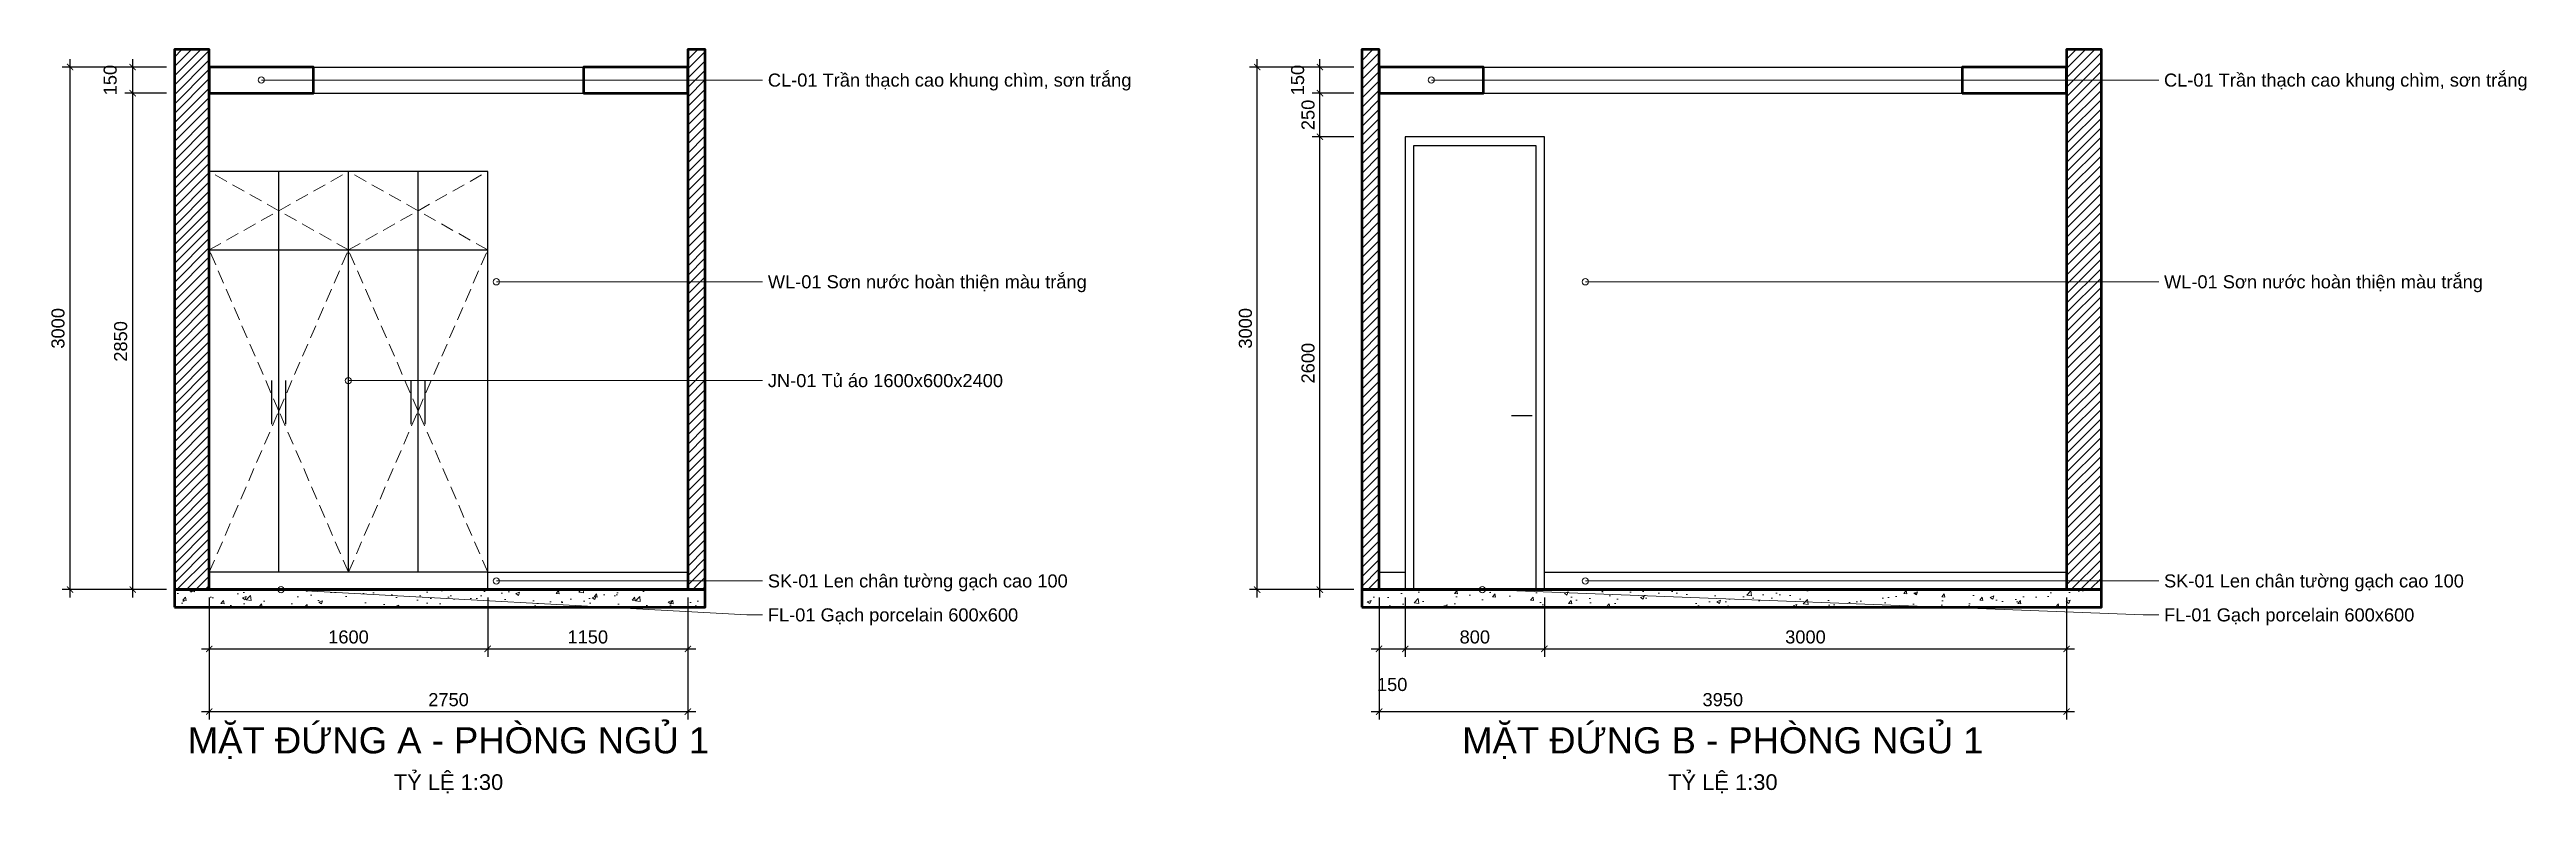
# Model space of a CAD drawing. Header units: millimetres. Extents: x -3500 to 198005, y -63125 to 18900.
# Drawn here: x 124126 to 138359, y -50834 to -46564 of the extents above; entities that cross this region are included whole.
import ezdxf
from ezdxf.enums import TextEntityAlignment as Align

# ---------------------------------------------------------------- set-up
doc = ezdxf.new("R2010")
doc.units = ezdxf.units.MM
doc.header["$LTSCALE"] = 40
doc.linetypes.add('HIDDEN', pattern=[9.525, 6.35, -3.175])
for name, color, linetype, lineweight in [('A-ANNO-DIMS', 1, 'Continuous', 18), ('A-ANNO-NOTE', 7, 'Continuous', 18), ('A-ANNO-TEXT', 7, 'Continuous', 18), ('A-ELEV', 7, 'Continuous', 25), ('A-ELEV-OTLN', 7, 'Continuous', 50), ('A-HIDD', 8, 'HIDDEN', 18), ('A-SECT', 7, 'Continuous', 50), ('A-SECT-PATT', 8, 'Continuous', 9)]:
    doc.layers.add(name, color=color, linetype=linetype, lineweight=lineweight)
doc.styles.add('MCP-ARIAL', font='arial.ttf')
doc.dimstyles.new('MCP-1-30', dxfattribs={"dimscale": 30, "dimtxt": 2.5, "dimasz": 1.2, "dimexe": 1.5, "dimexo": 1.5, "dimgap": 1, "dimtad": 1, "dimdec": 0, "dimdsep": 46, "dimtxsty": 'MCP-ARIAL', "dimblk": 'ARCHTICK', "dimblk1": 'ARCHTICK', "dimblk2": 'ARCHTICK', "dimcen": 0.09, "dimdle": 1.5, "dimclrd": 256, "dimclre": 256, "dimclrt": 256, "dimadec": 0, "dimazin": 0, "dimtfac": 1, "dimtdec": 4, "dimtmove": 2, "dimatfit": 3, "dimfxl": 1, "dimtolj": 1, "dimtzin": 0, "dimarcsym": 0})

msp = doc.modelspace()

# ---------------------------------------------------------------- texts
at = {"layer": 'A-ANNO-NOTE', "style": 'MCP-ARIAL'}
for s, p in [('CL-01 Trần thạch cao khung chìm, sơn trắng', (128253.75, -46738.86)), ('CL-01 Trần thạch cao khung chìm, sơn trắng', (136276.25, -46738.86)), ('WL-01 Sơn nước hoàn thiện màu trắng', (128253.75, -47896.86)), ('WL-01 Sơn nước hoàn thiện màu trắng', (136276.25, -47896.86)), ('JN-01 Tủ áo 1600x600x2400', (128253.75, -48463.86)), ('SK-01 Len chân tường gạch cao 100', (128253.75, -49613.86)), ('SK-01 Len chân tường gạch cao 100', (136276.25, -49613.86)), ('FL-01 Gạch porcelain 600x600', (128253.75, -49808.86)), ('FL-01 Gạch porcelain 600x600', (136276.25, -49808.86))]:
    msp.add_text(s, height=75, dxfattribs=at).set_placement(p, align=Align.MIDDLE_LEFT)
at = {"layer": 'A-ANNO-TEXT', "style": 'MCP-ARIAL'}
for s, height, p in [('MẶT ĐỨNG A - PHÒNG NGỦ 1', 150, (126418.75, -50603.86)), ('MẶT ĐỨNG B - PHÒNG NGỦ 1', 150, (133741.25, -50603.86)), ('TỶ LỆ 1:30', 90, (126418.75, -50813.86)), ('TỶ LỆ 1:30', 90, (133741.25, -50813.86))]:
    msp.add_text(s, height=height, dxfattribs=at).set_placement(p, align=Align.CENTER)

# ---------------------------------------------------------------- blocks, each defined once
blk = doc.blocks.new('_ArchTick')
at = {"color": 0, "linetype": 'ByBlock', "const_width": 0.15}
blk.add_lwpolyline([(-0.5, -0.5), (0.5, 0.5)], dxfattribs=at)
blk = doc.blocks.new('*D144')
at = {"layer": 'A-ANNO-DIMS', "lineweight": -2, "transparency": 16777216}
for p, q in [((125044, -49709), (125044, -50049)), ((126644, -49709), (126644, -50049)), ((124999, -50004), (126689, -50004))]:
    blk.add_line(p, q, dxfattribs=at)
at = {"layer": 'Defpoints', "color": 0, "transparency": 16777216}
for p in [(125044, -49664), (126644, -49664), (126644, -50004)]:
    blk.add_point(p, dxfattribs=at)
at = {"layer": 'A-ANNO-DIMS', "lineweight": -2, "transparency": 16777216, "xscale": 36, "yscale": 36, "zscale": 36, "rotation": 180}
blk.add_blockref('_ArchTick', (125044, -50004), dxfattribs=at)
at = {"layer": 'A-ANNO-DIMS', "lineweight": -2, "transparency": 16777216, "xscale": 36, "yscale": 36, "zscale": 36}
blk.add_blockref('_ArchTick', (126644, -50004), dxfattribs=at)
at = {"layer": 'A-ANNO-DIMS', "transparency": 16777216, "insert": (125844, -49936), "char_height": 75, "attachment_point": 5, "style": 'MCP-ARIAL'}
blk.add_mtext('\\A1;1600', dxfattribs=at)
blk = doc.blocks.new('*D145')
at = {"layer": 'A-ANNO-DIMS', "lineweight": -2, "transparency": 16777216}
for p, q in [((126644, -49709), (126644, -50049)), ((127794, -49709), (127794, -50049)), ((126599, -50004), (127839, -50004))]:
    blk.add_line(p, q, dxfattribs=at)
at = {"layer": 'Defpoints', "color": 0, "transparency": 16777216}
for p in [(126644, -49664), (127794, -49664), (127794, -50004)]:
    blk.add_point(p, dxfattribs=at)
at = {"layer": 'A-ANNO-DIMS', "lineweight": -2, "transparency": 16777216, "xscale": 36, "yscale": 36, "zscale": 36, "rotation": 180}
blk.add_blockref('_ArchTick', (126644, -50004), dxfattribs=at)
at = {"layer": 'A-ANNO-DIMS', "lineweight": -2, "transparency": 16777216, "xscale": 36, "yscale": 36, "zscale": 36}
blk.add_blockref('_ArchTick', (127794, -50004), dxfattribs=at)
at = {"layer": 'A-ANNO-DIMS', "transparency": 16777216, "insert": (127219, -49936), "char_height": 75, "attachment_point": 5, "style": 'MCP-ARIAL'}
blk.add_mtext('\\A1;1150', dxfattribs=at)
blk = doc.blocks.new('*D146')
at = {"layer": 'A-ANNO-DIMS', "lineweight": -2, "transparency": 16777216}
for p, q in [((125044, -49709), (125044, -50409)), ((127794, -49709), (127794, -50409)), ((124999, -50364), (127839, -50364))]:
    blk.add_line(p, q, dxfattribs=at)
at = {"layer": 'Defpoints', "color": 0, "transparency": 16777216}
for p in [(125044, -49664), (127794, -49664), (127794, -50364)]:
    blk.add_point(p, dxfattribs=at)
at = {"layer": 'A-ANNO-DIMS', "lineweight": -2, "transparency": 16777216, "xscale": 36, "yscale": 36, "zscale": 36, "rotation": 180}
blk.add_blockref('_ArchTick', (125044, -50364), dxfattribs=at)
at = {"layer": 'A-ANNO-DIMS', "lineweight": -2, "transparency": 16777216, "xscale": 36, "yscale": 36, "zscale": 36}
blk.add_blockref('_ArchTick', (127794, -50364), dxfattribs=at)
at = {"layer": 'A-ANNO-DIMS', "transparency": 16777216, "insert": (126419, -50296), "char_height": 75, "attachment_point": 5, "style": 'MCP-ARIAL'}
blk.add_mtext('\\A1;2750', dxfattribs=at)
blk = doc.blocks.new('*D147')
at = {"layer": 'A-ANNO-DIMS', "lineweight": -2, "transparency": 16777216}
for p, q in [((124799, -46814), (124559, -46814)), ((124604, -49709), (124604, -46769)), ((124799, -49664), (124559, -49664))]:
    blk.add_line(p, q, dxfattribs=at)
at = {"layer": 'Defpoints', "color": 0, "transparency": 16777216}
for p in [(124604, -46814), (124844, -46814), (124844, -49664)]:
    blk.add_point(p, dxfattribs=at)
at = {"layer": 'A-ANNO-DIMS', "lineweight": -2, "transparency": 16777216, "xscale": 36, "yscale": 36, "zscale": 36}
for p, rotation in [((124604, -46814), 90), ((124604, -49664), 270)]:
    blk.add_blockref('_ArchTick', p, dxfattribs=dict(at, rotation=rotation))
at = {"layer": 'A-ANNO-DIMS', "transparency": 16777216, "insert": (124535, -48239), "char_height": 75, "attachment_point": 5, "rotation": 90, "style": 'MCP-ARIAL'}
blk.add_mtext('\\A1;2850', dxfattribs=at)
blk = doc.blocks.new('*D148')
at = {"layer": 'A-ANNO-DIMS', "lineweight": -2, "transparency": 16777216}
for p, q in [((124799, -46664), (124559, -46664)), ((124604, -46859), (124604, -46619)), ((124799, -46814), (124559, -46814))]:
    blk.add_line(p, q, dxfattribs=at)
at = {"layer": 'Defpoints', "color": 0, "transparency": 16777216}
for p in [(124604, -46664), (124844, -46664), (124844, -46814)]:
    blk.add_point(p, dxfattribs=at)
at = {"layer": 'A-ANNO-DIMS', "lineweight": -2, "transparency": 16777216, "xscale": 36, "yscale": 36, "zscale": 36}
for p, rotation in [((124604, -46664), 90), ((124604, -46814), 270)]:
    blk.add_blockref('_ArchTick', p, dxfattribs=dict(at, rotation=rotation))
at = {"layer": 'A-ANNO-DIMS', "transparency": 16777216, "insert": (124475, -46739), "char_height": 75, "attachment_point": 5, "rotation": 90, "style": 'MCP-ARIAL'}
blk.add_mtext('\\A1;150', dxfattribs=at)
blk = doc.blocks.new('*D149')
at = {"layer": 'A-ANNO-DIMS', "lineweight": -2, "transparency": 16777216}
for p, q in [((124799, -46664), (124199, -46664)), ((124244, -49709), (124244, -46619)), ((124799, -49664), (124199, -49664))]:
    blk.add_line(p, q, dxfattribs=at)
at = {"layer": 'Defpoints', "color": 0, "transparency": 16777216}
for p in [(124244, -46664), (124844, -46664), (124844, -49664)]:
    blk.add_point(p, dxfattribs=at)
at = {"layer": 'A-ANNO-DIMS', "lineweight": -2, "transparency": 16777216, "xscale": 36, "yscale": 36, "zscale": 36}
for p, rotation in [((124244, -46664), 90), ((124244, -49664), 270)]:
    blk.add_blockref('_ArchTick', p, dxfattribs=dict(at, rotation=rotation))
at = {"layer": 'A-ANNO-DIMS', "transparency": 16777216, "insert": (124175, -48164), "char_height": 75, "attachment_point": 5, "rotation": 90, "style": 'MCP-ARIAL'}
blk.add_mtext('\\A1;3000', dxfattribs=at)
blk = doc.blocks.new('*D150')
at = {"layer": 'A-ANNO-DIMS', "lineweight": -2, "transparency": 16777216}
for p, q in [((131766, -49709), (131766, -50049)), ((131916, -49709), (131916, -50049)), ((131721, -50004), (131961, -50004))]:
    blk.add_line(p, q, dxfattribs=at)
at = {"layer": 'Defpoints', "color": 0, "transparency": 16777216}
for p in [(131766, -49664), (131916, -49664), (131916, -50004)]:
    blk.add_point(p, dxfattribs=at)
at = {"layer": 'A-ANNO-DIMS', "lineweight": -2, "transparency": 16777216, "xscale": 36, "yscale": 36, "zscale": 36, "rotation": 180}
blk.add_blockref('_ArchTick', (131766, -50004), dxfattribs=at)
at = {"layer": 'A-ANNO-DIMS', "lineweight": -2, "transparency": 16777216, "xscale": 36, "yscale": 36, "zscale": 36}
blk.add_blockref('_ArchTick', (131916, -50004), dxfattribs=at)
at = {"layer": 'A-ANNO-DIMS', "transparency": 16777216, "insert": (131841, -50209), "char_height": 75, "attachment_point": 5, "style": 'MCP-ARIAL'}
blk.add_mtext('\\A1;150', dxfattribs=at)
blk = doc.blocks.new('*D151')
at = {"layer": 'A-ANNO-DIMS', "lineweight": -2, "transparency": 16777216}
for p, q in [((131916, -49709), (131916, -50049)), ((132716, -49709), (132716, -50049)), ((131871, -50004), (132761, -50004))]:
    blk.add_line(p, q, dxfattribs=at)
at = {"layer": 'Defpoints', "color": 0, "transparency": 16777216}
for p in [(131916, -49664), (132716, -49664), (132716, -50004)]:
    blk.add_point(p, dxfattribs=at)
at = {"layer": 'A-ANNO-DIMS', "lineweight": -2, "transparency": 16777216, "xscale": 36, "yscale": 36, "zscale": 36, "rotation": 180}
blk.add_blockref('_ArchTick', (131916, -50004), dxfattribs=at)
at = {"layer": 'A-ANNO-DIMS', "lineweight": -2, "transparency": 16777216, "xscale": 36, "yscale": 36, "zscale": 36}
blk.add_blockref('_ArchTick', (132716, -50004), dxfattribs=at)
at = {"layer": 'A-ANNO-DIMS', "transparency": 16777216, "insert": (132316, -49936), "char_height": 75, "attachment_point": 5, "style": 'MCP-ARIAL'}
blk.add_mtext('\\A1;800', dxfattribs=at)
blk = doc.blocks.new('*D152')
at = {"layer": 'A-ANNO-DIMS', "lineweight": -2, "transparency": 16777216}
for p, q in [((132716, -49709), (132716, -50049)), ((135716, -49709), (135716, -50049)), ((132671, -50004), (135761, -50004))]:
    blk.add_line(p, q, dxfattribs=at)
at = {"layer": 'Defpoints', "color": 0, "transparency": 16777216}
for p in [(132716, -49664), (135716, -49664), (135716, -50004)]:
    blk.add_point(p, dxfattribs=at)
at = {"layer": 'A-ANNO-DIMS', "lineweight": -2, "transparency": 16777216, "xscale": 36, "yscale": 36, "zscale": 36, "rotation": 180}
blk.add_blockref('_ArchTick', (132716, -50004), dxfattribs=at)
at = {"layer": 'A-ANNO-DIMS', "lineweight": -2, "transparency": 16777216, "xscale": 36, "yscale": 36, "zscale": 36}
blk.add_blockref('_ArchTick', (135716, -50004), dxfattribs=at)
at = {"layer": 'A-ANNO-DIMS', "transparency": 16777216, "insert": (134216, -49936), "char_height": 75, "attachment_point": 5, "style": 'MCP-ARIAL'}
blk.add_mtext('\\A1;3000', dxfattribs=at)
blk = doc.blocks.new('*D153')
at = {"layer": 'A-ANNO-DIMS', "lineweight": -2, "transparency": 16777216}
for p, q in [((131766, -49709), (131766, -50409)), ((135716, -49709), (135716, -50409)), ((131721, -50364), (135761, -50364))]:
    blk.add_line(p, q, dxfattribs=at)
at = {"layer": 'Defpoints', "color": 0, "transparency": 16777216}
for p in [(131766, -49664), (135716, -49664), (135716, -50364)]:
    blk.add_point(p, dxfattribs=at)
at = {"layer": 'A-ANNO-DIMS', "lineweight": -2, "transparency": 16777216, "xscale": 36, "yscale": 36, "zscale": 36, "rotation": 180}
blk.add_blockref('_ArchTick', (131766, -50364), dxfattribs=at)
at = {"layer": 'A-ANNO-DIMS', "lineweight": -2, "transparency": 16777216, "xscale": 36, "yscale": 36, "zscale": 36}
blk.add_blockref('_ArchTick', (135716, -50364), dxfattribs=at)
at = {"layer": 'A-ANNO-DIMS', "transparency": 16777216, "insert": (133741, -50296), "char_height": 75, "attachment_point": 5, "style": 'MCP-ARIAL'}
blk.add_mtext('\\A1;3950', dxfattribs=at)
blk = doc.blocks.new('*D154')
at = {"layer": 'A-ANNO-DIMS', "lineweight": -2, "transparency": 16777216}
for p, q in [((131621, -47064), (131381, -47064)), ((131426, -49709), (131426, -47019)), ((131621, -49664), (131381, -49664))]:
    blk.add_line(p, q, dxfattribs=at)
at = {"layer": 'Defpoints', "color": 0, "transparency": 16777216}
for p in [(131426, -47064), (131666, -47064), (131666, -49664)]:
    blk.add_point(p, dxfattribs=at)
at = {"layer": 'A-ANNO-DIMS', "lineweight": -2, "transparency": 16777216, "xscale": 36, "yscale": 36, "zscale": 36}
for p, rotation in [((131426, -47064), 90), ((131426, -49664), 270)]:
    blk.add_blockref('_ArchTick', p, dxfattribs=dict(at, rotation=rotation))
at = {"layer": 'A-ANNO-DIMS', "transparency": 16777216, "insert": (131358, -48364), "char_height": 75, "attachment_point": 5, "rotation": 90, "style": 'MCP-ARIAL'}
blk.add_mtext('\\A1;2600', dxfattribs=at)
blk = doc.blocks.new('*D155')
at = {"layer": 'A-ANNO-DIMS', "lineweight": -2, "transparency": 16777216}
for p, q in [((131621, -46814), (131381, -46814)), ((131426, -47109), (131426, -46769)), ((131621, -47064), (131381, -47064))]:
    blk.add_line(p, q, dxfattribs=at)
at = {"layer": 'Defpoints', "color": 0, "transparency": 16777216}
for p in [(131426, -46814), (131666, -46814), (131666, -47064)]:
    blk.add_point(p, dxfattribs=at)
at = {"layer": 'A-ANNO-DIMS', "lineweight": -2, "transparency": 16777216, "xscale": 36, "yscale": 36, "zscale": 36}
for p, rotation in [((131426, -46814), 90), ((131426, -47064), 270)]:
    blk.add_blockref('_ArchTick', p, dxfattribs=dict(at, rotation=rotation))
at = {"layer": 'A-ANNO-DIMS', "transparency": 16777216, "insert": (131358, -46939), "char_height": 75, "attachment_point": 5, "rotation": 90, "style": 'MCP-ARIAL'}
blk.add_mtext('\\A1;250', dxfattribs=at)
blk = doc.blocks.new('*D156')
at = {"layer": 'A-ANNO-DIMS', "lineweight": -2, "transparency": 16777216}
for p, q in [((131621, -46664), (131381, -46664)), ((131426, -46859), (131426, -46619)), ((131621, -46814), (131381, -46814))]:
    blk.add_line(p, q, dxfattribs=at)
at = {"layer": 'Defpoints', "color": 0, "transparency": 16777216}
for p in [(131426, -46664), (131666, -46664), (131666, -46814)]:
    blk.add_point(p, dxfattribs=at)
at = {"layer": 'A-ANNO-DIMS', "lineweight": -2, "transparency": 16777216, "xscale": 36, "yscale": 36, "zscale": 36}
for p, rotation in [((131426, -46664), 90), ((131426, -46814), 270)]:
    blk.add_blockref('_ArchTick', p, dxfattribs=dict(at, rotation=rotation))
at = {"layer": 'A-ANNO-DIMS', "transparency": 16777216, "insert": (131298, -46739), "char_height": 75, "attachment_point": 5, "rotation": 90, "style": 'MCP-ARIAL'}
blk.add_mtext('\\A1;150', dxfattribs=at)
blk = doc.blocks.new('*D157')
at = {"layer": 'A-ANNO-DIMS', "lineweight": -2, "transparency": 16777216}
for p, q in [((131621, -46664), (131021, -46664)), ((131066, -49709), (131066, -46619)), ((131621, -49664), (131021, -49664))]:
    blk.add_line(p, q, dxfattribs=at)
at = {"layer": 'Defpoints', "color": 0, "transparency": 16777216}
for p in [(131066, -46664), (131666, -46664), (131666, -49664)]:
    blk.add_point(p, dxfattribs=at)
at = {"layer": 'A-ANNO-DIMS', "lineweight": -2, "transparency": 16777216, "xscale": 36, "yscale": 36, "zscale": 36}
for p, rotation in [((131066, -46664), 90), ((131066, -49664), 270)]:
    blk.add_blockref('_ArchTick', p, dxfattribs=dict(at, rotation=rotation))
at = {"layer": 'A-ANNO-DIMS', "transparency": 16777216, "insert": (130998, -48164), "char_height": 75, "attachment_point": 5, "rotation": 90, "style": 'MCP-ARIAL'}
blk.add_mtext('\\A1;3000', dxfattribs=at)

# ---------------------------------------------------------------- dimensions: what is measured, and where the dimension line sits
at = {"layer": 'A-ANNO-DIMS'}
for base, p1, p2, picture, middle in [((124243.75, -46663.86), (124843.75, -49663.86), (124843.75, -46663.86), '*D149', (124175.431, -48163.86)), ((124603.75, -46663.86), (124843.75, -46813.86), (124843.75, -46663.86), '*D148', (124475.457, -46738.86)), ((131066.25, -46663.86), (131666.25, -49663.86), (131666.25, -46663.86), '*D157', (130997.931, -48163.86)), ((131426.25, -46663.86), (131666.25, -46813.86), (131666.25, -46663.86), '*D156', (131297.957, -46738.86)), ((124603.75, -46813.86), (124843.75, -49663.86), (124843.75, -46813.86), '*D147', (124535.457, -48238.86)), ((131426.25, -46813.86), (131666.25, -47063.86), (131666.25, -46813.86), '*D155', (131357.957, -46938.86)), ((131426.25, -47063.86), (131666.25, -49663.86), (131666.25, -47063.86), '*D154', (131357.957, -48363.86))]:
    dim = msp.add_linear_dim(base=base, p1=p1, p2=p2, angle=90, dimstyle='MCP-1-30', dxfattribs=at)
    dim.commit()
    dim.dimension.update_dxf_attribs({"geometry": picture, "text_midpoint": middle})
for base, p1, p2, picture, middle in [((126643.75, -50003.86), (125043.75, -49663.86), (126643.75, -49663.86), '*D144', (125843.75, -49935.567)), ((127793.75, -50363.86), (125043.75, -49663.86), (127793.75, -49663.86), '*D146', (126418.75, -50295.567)), ((127793.75, -50003.86), (126643.75, -49663.86), (127793.75, -49663.86), '*D145', (127218.75, -49935.567)), ((131916.25, -50003.86), (131766.25, -49663.86), (131916.25, -49663.86), '*D150', (131841.25, -50208.739)), ((135716.25, -50363.86), (131766.25, -49663.86), (135716.25, -49663.86), '*D153', (133741.25, -50295.541)), ((132716.25, -50003.86), (131916.25, -49663.86), (132716.25, -49663.86), '*D151', (132316.25, -49935.567)), ((135716.25, -50003.86), (132716.25, -49663.86), (135716.25, -49663.86), '*D152', (134216.25, -49935.541))]:
    dim = msp.add_linear_dim(base=base, p1=p1, p2=p2, dimstyle='MCP-1-30', dxfattribs=at)
    dim.commit()
    dim.dimension.update_dxf_attribs({"geometry": picture, "text_midpoint": middle})

# ---------------------------------------------------------------- hatches: boundary and pattern name
at = {"layer": 'A-SECT-PATT'}
h = msp.add_hatch(dxfattribs=at)
h.set_pattern_fill('ANSI31', color=256, scale=12, style=0)
h.paths.add_polyline_path([(124843.75, -49663.86), (125043.75, -49663.86), (125043.75, -46563.86), (124843.75, -46563.86)], flags=16)
h = msp.add_hatch(dxfattribs=at)
h.set_pattern_fill('ANSI31', color=256, scale=12, style=0)
h.paths.add_polyline_path([(127793.75, -49663.86), (127893.75, -49663.86), (127893.75, -46563.86), (127793.75, -46563.86)], flags=16)
h = msp.add_hatch(dxfattribs=at)
h.set_pattern_fill('ANSI31', color=256, scale=12, style=0)
h.paths.add_polyline_path([(131666.25, -49663.86), (131766.25, -49663.86), (131766.25, -46563.86), (131666.25, -46563.86)], flags=16)
h = msp.add_hatch(dxfattribs=at)
h.set_pattern_fill('ANSI31', color=256, scale=12, style=0)
h.paths.add_polyline_path([(135716.25, -49663.86), (135916.25, -49663.86), (135916.25, -46563.86), (135716.25, -46563.86)], flags=16)
h = msp.add_hatch(dxfattribs=at)
h.set_pattern_fill('AR-CONC', color=256, scale=1.2, style=0)
h.paths.add_polyline_path([(124843.75, -49763.86), (127893.75, -49763.86), (127893.75, -49663.86), (124843.75, -49663.86)], flags=16)
h = msp.add_hatch(dxfattribs=at)
h.set_pattern_fill('AR-CONC', color=256, scale=1.2, style=0)
h.paths.add_polyline_path([(131666.25, -49763.86), (135916.25, -49763.86), (135916.25, -49663.86), (131666.25, -49663.86)], flags=16)

# ---------------------------------------------------------------- linework, layer by layer
at = {"layer": 'A-ANNO-NOTE'}
for points in [[(125343.75, -46738.86), (128133.75, -46738.86), (128223.75, -46738.86)], [(132066.25, -46738.86), (136156.25, -46738.86), (136246.25, -46738.86)], [(126693.75, -47896.86), (128133.75, -47896.86), (128223.75, -47896.86)], [(132951.25, -47896.86), (136156.25, -47896.86), (136246.25, -47896.86)], [(125843.75, -48463.86), (128133.75, -48463.86), (128223.75, -48463.86)], [(125456.25, -49663.86), (128133.75, -49808.86), (128223.75, -49808.86)], [(126693.75, -49613.86), (128133.75, -49613.86), (128223.75, -49613.86)], [(132358.75, -49663.86), (136156.25, -49808.86), (136246.25, -49808.86)], [(132951.25, -49613.86), (136156.25, -49613.86), (136246.25, -49613.86)]]:
    msp.add_lwpolyline(points, dxfattribs=at)
for centre in [(125343.75, -46738.86), (132066.25, -46738.86), (126693.75, -47896.86), (132951.25, -47896.86), (125843.75, -48463.86), (125456.25, -49663.86), (126693.75, -49613.86), (132358.75, -49663.86), (132951.25, -49613.86)]:
    msp.add_circle(centre, 18, dxfattribs=at)
at = {"layer": 'A-ELEV'}
for p, q in [((125043.75, -46663.86), (127793.75, -46663.86)), ((125643.75, -46813.86), (125643.75, -46663.86)), ((127193.75, -46813.86), (127193.75, -46663.86)), ((131766.25, -46663.86), (135716.25, -46663.86)), ((132366.25, -46813.86), (132366.25, -46663.86)), ((135116.25, -46813.86), (135116.25, -46663.86)), ((125043.75, -46813.86), (127793.75, -46813.86)), ((131766.25, -46813.86), (135716.25, -46813.86)), ((132716.25, -47063.86), (131916.25, -47063.86)), ((131916.25, -47063.86), (131916.25, -49663.86)), ((132716.25, -49663.86), (132716.25, -47063.86)), ((131966.25, -49663.86), (131966.25, -47113.86)), ((131966.25, -47113.86), (132666.25, -47113.86)), ((132666.25, -47113.86), (132666.25, -49663.86)), ((126643.75, -47263.86), (125043.75, -47263.86)), ((125043.75, -47263.86), (125043.75, -49563.86)), ((125443.75, -47713.86), (125443.75, -47263.86)), ((125843.75, -47713.86), (125843.75, -47263.86)), ((126243.75, -47713.86), (126243.75, -47263.86)), ((126643.75, -49563.86), (126643.75, -47263.86)), ((125043.75, -47713.86), (126643.75, -47713.86)), ((125443.75, -49563.86), (125443.75, -47713.86)), ((125843.75, -49563.86), (125843.75, -47713.86)), ((126243.75, -49563.86), (126243.75, -47713.86)), ((125403.75, -48713.86), (125403.75, -48463.86)), ((125483.75, -48713.86), (125483.75, -48463.86)), ((126203.75, -48713.86), (126203.75, -48463.86)), ((126283.75, -48713.86), (126283.75, -48463.86)), ((132526.25, -48663.86), (132646.25, -48663.86)), ((126643.75, -49563.86), (125043.75, -49563.86)), ((125043.75, -49563.86), (125043.75, -49663.86)), ((125043.75, -49663.86), (126643.75, -49663.86)), ((126643.75, -49563.86), (127793.75, -49563.86)), ((126643.75, -49663.86), (126643.75, -49563.86)), ((131766.25, -49563.86), (131916.25, -49563.86)), ((131916.25, -49663.86), (132716.25, -49663.86)), ((132716.25, -49563.86), (135716.25, -49563.86))]:
    msp.add_line(p, q, dxfattribs=at)
at = {"layer": 'A-ELEV-OTLN'}
for p, q in [((125043.75, -49663.86), (127793.75, -49663.86)), ((131766.25, -49663.86), (135716.25, -49663.86))]:
    msp.add_line(p, q, dxfattribs=at)
at = {"layer": 'A-HIDD', "ltscale": 0.3}
for p, q in [((125443.75, -47488.86), (125043.75, -47263.86)), ((125443.75, -47488.86), (125843.75, -47263.86)), ((126243.75, -47488.86), (125843.75, -47263.86)), ((126243.75, -47488.86), (126643.75, -47263.86)), ((125043.75, -47713.86), (125443.75, -47488.86)), ((125843.75, -47713.86), (125443.75, -47488.86)), ((125843.75, -47713.86), (126243.75, -47488.86)), ((126643.75, -47713.86), (126243.75, -47488.86)), ((125443.75, -48638.86), (125043.75, -47713.86)), ((125443.75, -48638.86), (125843.75, -47713.86)), ((126243.75, -48638.86), (125843.75, -47713.86)), ((126243.75, -48638.86), (126643.75, -47713.86)), ((125043.75, -49563.86), (125443.75, -48638.86)), ((125843.75, -49563.86), (125443.75, -48638.86)), ((125843.75, -49563.86), (126243.75, -48638.86)), ((126643.75, -49563.86), (126243.75, -48638.86))]:
    msp.add_line(p, q, dxfattribs=at)
at = {"layer": 'A-SECT'}
for points in [[(124843.75, -49663.86), (125043.75, -49663.86), (125043.75, -46563.86), (124843.75, -46563.86)], [(125043.75, -46813.86), (125643.75, -46813.86), (125643.75, -46663.86), (125043.75, -46663.86)], [(127193.75, -46813.86), (127793.75, -46813.86), (127793.75, -46663.86), (127193.75, -46663.86)], [(127793.75, -49663.86), (127893.75, -49663.86), (127893.75, -46563.86), (127793.75, -46563.86)], [(131666.25, -49663.86), (131766.25, -49663.86), (131766.25, -46563.86), (131666.25, -46563.86)], [(131766.25, -46813.86), (132366.25, -46813.86), (132366.25, -46663.86), (131766.25, -46663.86)], [(135116.25, -46813.86), (135716.25, -46813.86), (135716.25, -46663.86), (135116.25, -46663.86)], [(135716.25, -49663.86), (135916.25, -49663.86), (135916.25, -46563.86), (135716.25, -46563.86)], [(124843.75, -49763.86), (127893.75, -49763.86), (127893.75, -49663.86), (124843.75, -49663.86)], [(131666.25, -49763.86), (135916.25, -49763.86), (135916.25, -49663.86), (131666.25, -49663.86)]]:
    msp.add_lwpolyline(points, close=True, dxfattribs=at)

msp.set_redraw_order([(e.dxf.handle, doc.entitydb.next_handle()) for e in msp.query("TEXT MTEXT ATTDEF DIMENSION ARC_DIMENSION")])  # texts and dimensions are drawn at this point

doc.saveas('drawing.dxf')
